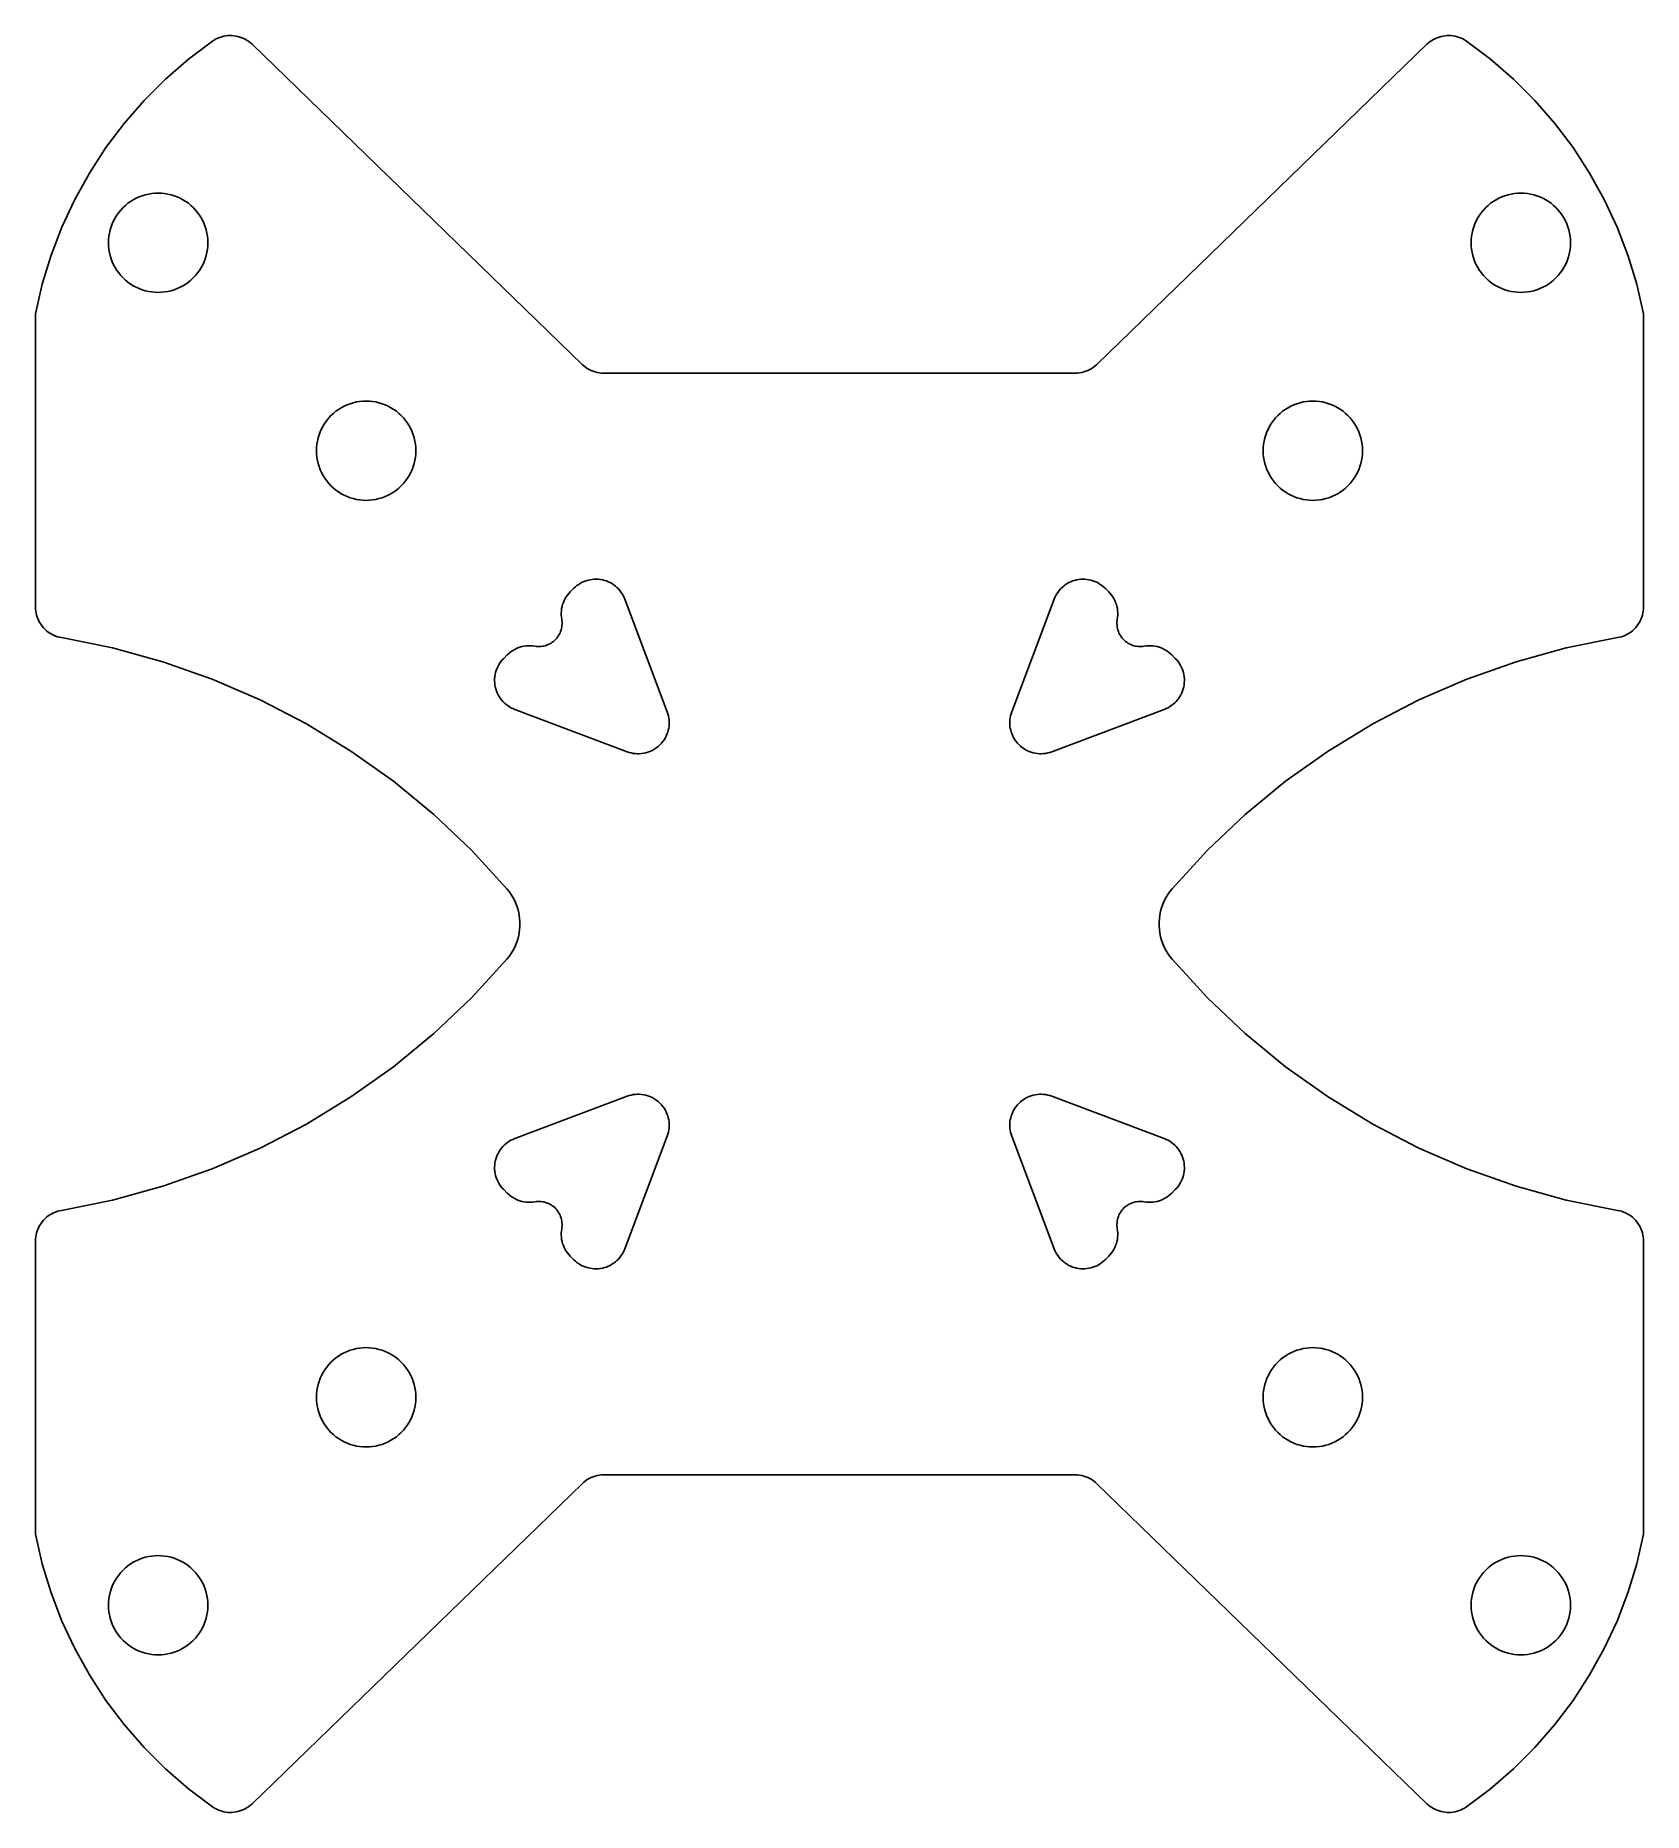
# Model space of a CAD drawing. Header units: metres. Extents: x 155.7 to 207.5, y 0.1 to 57.4.
import ezdxf

# ---------------------------------------------------------------- set-up
doc = ezdxf.new("R2010")
doc.units = ezdxf.units.M

msp = doc.modelspace()

# ---------------------------------------------------------------- linework, layer by layer
at = {"layer": 'CenterPlate'}
for p, q in [((161.415, 57.253), (161.359, 57.217)), ((161.472, 57.285), (161.415, 57.253)), ((161.531, 57.313), (161.472, 57.285)), ((161.592, 57.337), (161.531, 57.313)), ((161.654, 57.357), (161.592, 57.337)), ((161.718, 57.373), (161.654, 57.357)), ((161.783, 57.385), (161.718, 57.373)), ((161.848, 57.393), (161.783, 57.385)), ((161.913, 57.396), (161.848, 57.393)), ((161.979, 57.395), (161.913, 57.396)), ((162.044, 57.39), (161.979, 57.395)), ((162.109, 57.38), (162.044, 57.39)), ((162.173, 57.367), (162.109, 57.38)), ((162.237, 57.349), (162.173, 57.367)), ((162.298, 57.326), (162.237, 57.349)), ((162.359, 57.3), (162.298, 57.326)), ((162.417, 57.27), (162.359, 57.3)), ((162.473, 57.237), (162.417, 57.27)), ((200.69, 57.27), (200.634, 57.237)), ((200.749, 57.3), (200.69, 57.27)), ((200.809, 57.326), (200.749, 57.3)), ((200.871, 57.349), (200.809, 57.326)), ((200.934, 57.367), (200.871, 57.349)), ((200.998, 57.38), (200.934, 57.367)), ((201.063, 57.39), (200.998, 57.38)), ((201.128, 57.395), (201.063, 57.39)), ((201.194, 57.396), (201.128, 57.395)), ((201.26, 57.393), (201.194, 57.396)), ((201.325, 57.385), (201.26, 57.393)), ((201.389, 57.373), (201.325, 57.385)), ((201.453, 57.357), (201.389, 57.373)), ((201.515, 57.337), (201.453, 57.357)), ((201.576, 57.313), (201.515, 57.337)), ((201.636, 57.285), (201.576, 57.313)), ((201.693, 57.253), (201.636, 57.285)), ((201.748, 57.217), (201.693, 57.253)), ((161.359, 57.217), (160.578, 56.631)), ((162.527, 57.199), (162.473, 57.237)), ((162.579, 57.158), (162.527, 57.199)), ((162.627, 57.114), (162.579, 57.158)), ((173.263, 46.802), (162.627, 57.114)), ((200.48, 57.114), (189.845, 46.802)), ((200.529, 57.158), (200.48, 57.114)), ((200.58, 57.199), (200.529, 57.158)), ((200.634, 57.237), (200.58, 57.199)), ((202.529, 56.631), (201.748, 57.217)), ((160.578, 56.631), (159.84, 55.992)), ((203.267, 55.992), (202.529, 56.631)), ((159.84, 55.992), (159.149, 55.302)), ((203.958, 55.302), (203.267, 55.992)), ((159.149, 55.302), (158.508, 54.566)), ((204.6, 54.566), (203.958, 55.302)), ((158.508, 54.566), (157.92, 53.786)), ((205.188, 53.786), (204.6, 54.566)), ((157.92, 53.786), (157.388, 52.967)), ((205.719, 52.967), (205.188, 53.786)), ((157.388, 52.967), (156.915, 52.113)), ((206.192, 52.113), (205.719, 52.967)), ((156.915, 52.113), (156.503, 51.227)), ((158.804, 52.106), (158.715, 52.051)), ((158.896, 52.155), (158.804, 52.106)), ((158.991, 52.199), (158.896, 52.155)), ((159.089, 52.235), (158.991, 52.199)), ((159.19, 52.266), (159.089, 52.235)), ((159.292, 52.29), (159.19, 52.266)), ((159.395, 52.307), (159.292, 52.29)), ((159.499, 52.317), (159.395, 52.307)), ((159.604, 52.32), (159.499, 52.317)), ((159.708, 52.317), (159.604, 52.32)), ((159.813, 52.307), (159.708, 52.317)), ((159.916, 52.29), (159.813, 52.307)), ((160.018, 52.266), (159.916, 52.29)), ((160.118, 52.235), (160.018, 52.266)), ((160.216, 52.199), (160.118, 52.235)), ((160.311, 52.155), (160.216, 52.199)), ((160.404, 52.106), (160.311, 52.155)), ((160.493, 52.051), (160.404, 52.106)), ((202.704, 52.106), (202.615, 52.051)), ((202.796, 52.155), (202.704, 52.106)), ((202.891, 52.199), (202.796, 52.155)), ((202.989, 52.235), (202.891, 52.199)), ((203.09, 52.266), (202.989, 52.235)), ((203.192, 52.29), (203.09, 52.266)), ((203.295, 52.307), (203.192, 52.29)), ((203.399, 52.317), (203.295, 52.307)), ((203.504, 52.32), (203.399, 52.317)), ((203.608, 52.317), (203.504, 52.32)), ((203.713, 52.307), (203.608, 52.317)), ((203.816, 52.29), (203.713, 52.307)), ((203.918, 52.266), (203.816, 52.29)), ((204.018, 52.235), (203.918, 52.266)), ((204.116, 52.199), (204.018, 52.235)), ((204.211, 52.155), (204.116, 52.199)), ((204.304, 52.106), (204.211, 52.155)), ((204.393, 52.051), (204.304, 52.106)), ((206.604, 51.227), (206.192, 52.113)), ((158.273, 51.609), (158.218, 51.52)), ((158.334, 51.694), (158.273, 51.609)), ((158.401, 51.775), (158.334, 51.694)), ((158.472, 51.852), (158.401, 51.775)), ((158.549, 51.923), (158.472, 51.852)), ((158.63, 51.99), (158.549, 51.923)), ((158.715, 52.051), (158.63, 51.99)), ((160.578, 51.99), (160.493, 52.051)), ((160.659, 51.923), (160.578, 51.99)), ((160.735, 51.852), (160.659, 51.923)), ((160.807, 51.775), (160.735, 51.852)), ((160.873, 51.694), (160.807, 51.775)), ((160.934, 51.609), (160.873, 51.694)), ((160.989, 51.52), (160.934, 51.609)), ((202.173, 51.609), (202.118, 51.52)), ((202.234, 51.694), (202.173, 51.609)), ((202.301, 51.775), (202.234, 51.694)), ((202.372, 51.852), (202.301, 51.775)), ((202.449, 51.923), (202.372, 51.852)), ((202.53, 51.99), (202.449, 51.923)), ((202.615, 52.051), (202.53, 51.99)), ((204.478, 51.99), (204.393, 52.051)), ((204.559, 51.923), (204.478, 51.99)), ((204.635, 51.852), (204.559, 51.923)), ((204.707, 51.775), (204.635, 51.852)), ((204.773, 51.694), (204.707, 51.775)), ((204.834, 51.609), (204.773, 51.694)), ((204.889, 51.52), (204.834, 51.609)), ((156.503, 51.227), (156.155, 50.315)), ((158.034, 51.032), (158.017, 50.929)), ((158.058, 51.134), (158.034, 51.032)), ((158.089, 51.235), (158.058, 51.134)), ((158.125, 51.333), (158.089, 51.235)), ((158.169, 51.428), (158.125, 51.333)), ((158.218, 51.52), (158.169, 51.428)), ((161.039, 51.428), (160.989, 51.52)), ((161.082, 51.333), (161.039, 51.428)), ((161.119, 51.235), (161.082, 51.333)), ((161.149, 51.134), (161.119, 51.235)), ((161.173, 51.032), (161.149, 51.134)), ((161.19, 50.929), (161.173, 51.032)), ((201.934, 51.032), (201.917, 50.929)), ((201.958, 51.134), (201.934, 51.032)), ((201.989, 51.235), (201.958, 51.134)), ((202.025, 51.333), (201.989, 51.235)), ((202.069, 51.428), (202.025, 51.333)), ((202.118, 51.52), (202.069, 51.428)), ((204.939, 51.428), (204.889, 51.52)), ((204.982, 51.333), (204.939, 51.428)), ((205.019, 51.235), (204.982, 51.333)), ((205.049, 51.134), (205.019, 51.235)), ((205.073, 51.032), (205.049, 51.134)), ((205.09, 50.929), (205.073, 51.032)), ((206.953, 50.315), (206.604, 51.227)), ((158.007, 50.825), (158.004, 50.72)), ((158.004, 50.72), (158.007, 50.616)), ((158.017, 50.929), (158.007, 50.825)), ((158.007, 50.616), (158.017, 50.511)), ((158.017, 50.511), (158.034, 50.408)), ((158.034, 50.408), (158.058, 50.306)), ((161.149, 50.306), (161.173, 50.408)), ((161.173, 50.408), (161.19, 50.511)), ((161.2, 50.825), (161.19, 50.929)), ((161.19, 50.511), (161.2, 50.616)), ((161.204, 50.72), (161.2, 50.825)), ((161.2, 50.616), (161.204, 50.72)), ((201.907, 50.825), (201.904, 50.72)), ((201.904, 50.72), (201.907, 50.616)), ((201.917, 50.929), (201.907, 50.825)), ((201.907, 50.616), (201.917, 50.511)), ((201.917, 50.511), (201.934, 50.408)), ((201.934, 50.408), (201.958, 50.306)), ((205.049, 50.306), (205.073, 50.408)), ((205.073, 50.408), (205.09, 50.511)), ((205.1, 50.825), (205.09, 50.929)), ((205.09, 50.511), (205.1, 50.616)), ((205.104, 50.72), (205.1, 50.825)), ((205.1, 50.616), (205.104, 50.72)), ((156.155, 50.315), (155.871, 49.381)), ((158.058, 50.306), (158.089, 50.206)), ((158.089, 50.206), (158.125, 50.108)), ((158.125, 50.108), (158.169, 50.013)), ((158.169, 50.013), (158.218, 49.92)), ((158.218, 49.92), (158.273, 49.831)), ((158.273, 49.831), (158.334, 49.746)), ((160.873, 49.746), (160.934, 49.831)), ((160.934, 49.831), (160.989, 49.92)), ((160.989, 49.92), (161.039, 50.013)), ((161.039, 50.013), (161.082, 50.108)), ((161.082, 50.108), (161.119, 50.206)), ((161.119, 50.206), (161.149, 50.306)), ((201.958, 50.306), (201.989, 50.206)), ((201.989, 50.206), (202.025, 50.108)), ((202.025, 50.108), (202.069, 50.013)), ((202.069, 50.013), (202.118, 49.92)), ((202.118, 49.92), (202.173, 49.831)), ((202.173, 49.831), (202.234, 49.746)), ((204.773, 49.746), (204.834, 49.831)), ((204.834, 49.831), (204.889, 49.92)), ((204.889, 49.92), (204.939, 50.013)), ((204.939, 50.013), (204.982, 50.108)), ((204.982, 50.108), (205.019, 50.206)), ((205.019, 50.206), (205.049, 50.306)), ((207.236, 49.381), (206.953, 50.315)), ((155.871, 49.381), (155.654, 48.429)), ((158.334, 49.746), (158.401, 49.665)), ((158.401, 49.665), (158.472, 49.589)), ((158.472, 49.589), (158.549, 49.517)), ((158.549, 49.517), (158.63, 49.451)), ((158.63, 49.451), (158.715, 49.39)), ((158.715, 49.39), (158.804, 49.335)), ((158.804, 49.335), (158.896, 49.285)), ((158.896, 49.285), (158.991, 49.242)), ((158.991, 49.242), (159.089, 49.205)), ((160.118, 49.205), (160.216, 49.242)), ((160.216, 49.242), (160.311, 49.285)), ((160.311, 49.285), (160.404, 49.335)), ((160.404, 49.335), (160.493, 49.39)), ((160.493, 49.39), (160.578, 49.451)), ((160.578, 49.451), (160.659, 49.517)), ((160.659, 49.517), (160.735, 49.589)), ((160.735, 49.589), (160.807, 49.665)), ((160.807, 49.665), (160.873, 49.746)), ((202.234, 49.746), (202.301, 49.665)), ((202.301, 49.665), (202.372, 49.589)), ((202.372, 49.589), (202.449, 49.517)), ((202.449, 49.517), (202.53, 49.451)), ((202.53, 49.451), (202.615, 49.39)), ((202.615, 49.39), (202.704, 49.335)), ((202.704, 49.335), (202.796, 49.285)), ((202.796, 49.285), (202.891, 49.242)), ((202.891, 49.242), (202.989, 49.205)), ((204.018, 49.205), (204.116, 49.242)), ((204.116, 49.242), (204.211, 49.285)), ((204.211, 49.285), (204.304, 49.335)), ((204.304, 49.335), (204.393, 49.39)), ((204.393, 49.39), (204.478, 49.451)), ((204.478, 49.451), (204.559, 49.517)), ((204.559, 49.517), (204.635, 49.589)), ((204.635, 49.589), (204.707, 49.665)), ((204.707, 49.665), (204.773, 49.746)), ((207.454, 48.429), (207.236, 49.381)), ((159.089, 49.205), (159.19, 49.175)), ((159.19, 49.175), (159.292, 49.151)), ((159.292, 49.151), (159.395, 49.134)), ((159.395, 49.134), (159.499, 49.124)), ((159.499, 49.124), (159.604, 49.12)), ((159.604, 49.12), (159.708, 49.124)), ((159.708, 49.124), (159.813, 49.134)), ((159.813, 49.134), (159.916, 49.151)), ((159.916, 49.151), (160.018, 49.175)), ((160.018, 49.175), (160.118, 49.205)), ((202.989, 49.205), (203.09, 49.175)), ((203.09, 49.175), (203.192, 49.151)), ((203.192, 49.151), (203.295, 49.134)), ((203.295, 49.134), (203.399, 49.124)), ((203.399, 49.124), (203.504, 49.12)), ((203.504, 49.12), (203.608, 49.124)), ((203.608, 49.124), (203.713, 49.134)), ((203.713, 49.134), (203.816, 49.151)), ((203.816, 49.151), (203.918, 49.175)), ((203.918, 49.175), (204.018, 49.205)), ((155.654, 48.429), (155.654, 38.984)), ((207.454, 38.984), (207.454, 48.429)), ((173.263, 46.802), (173.315, 46.755)), ((173.315, 46.755), (173.37, 46.712)), ((173.37, 46.712), (173.428, 46.673)), ((173.428, 46.673), (173.488, 46.638)), ((173.488, 46.638), (173.551, 46.607)), ((173.551, 46.607), (173.616, 46.581)), ((173.616, 46.581), (173.683, 46.559)), ((173.683, 46.559), (173.75, 46.542)), ((173.75, 46.542), (173.819, 46.53)), ((173.819, 46.53), (173.889, 46.523)), ((173.889, 46.523), (173.959, 46.52)), ((189.148, 46.52), (173.959, 46.52)), ((189.148, 46.52), (189.218, 46.523)), ((189.218, 46.523), (189.288, 46.53)), ((189.288, 46.53), (189.357, 46.542)), ((189.357, 46.542), (189.425, 46.559)), ((189.425, 46.559), (189.491, 46.581)), ((189.491, 46.581), (189.556, 46.607)), ((189.556, 46.607), (189.619, 46.638)), ((189.619, 46.638), (189.68, 46.673)), ((189.68, 46.673), (189.738, 46.712)), ((189.738, 46.712), (189.793, 46.755)), ((189.793, 46.755), (189.845, 46.802)), ((165.33, 45.29), (165.249, 45.223)), ((165.415, 45.351), (165.33, 45.29)), ((165.504, 45.406), (165.415, 45.351)), ((165.596, 45.455), (165.504, 45.406)), ((165.691, 45.499), (165.596, 45.455)), ((165.789, 45.535), (165.691, 45.499)), ((165.89, 45.566), (165.789, 45.535)), ((165.992, 45.59), (165.89, 45.566)), ((166.095, 45.607), (165.992, 45.59)), ((166.199, 45.617), (166.095, 45.607)), ((166.304, 45.62), (166.199, 45.617)), ((166.408, 45.617), (166.304, 45.62)), ((166.513, 45.607), (166.408, 45.617)), ((166.616, 45.59), (166.513, 45.607)), ((166.718, 45.566), (166.616, 45.59)), ((166.818, 45.535), (166.718, 45.566)), ((166.916, 45.499), (166.818, 45.535)), ((167.011, 45.455), (166.916, 45.499)), ((167.104, 45.406), (167.011, 45.455)), ((167.193, 45.351), (167.104, 45.406)), ((167.278, 45.29), (167.193, 45.351)), ((167.359, 45.223), (167.278, 45.29)), ((195.83, 45.29), (195.749, 45.223)), ((195.915, 45.351), (195.83, 45.29)), ((196.004, 45.406), (195.915, 45.351)), ((196.096, 45.455), (196.004, 45.406)), ((196.191, 45.499), (196.096, 45.455)), ((196.289, 45.535), (196.191, 45.499)), ((196.39, 45.566), (196.289, 45.535)), ((196.492, 45.59), (196.39, 45.566)), ((196.595, 45.607), (196.492, 45.59)), ((196.699, 45.617), (196.595, 45.607)), ((196.804, 45.62), (196.699, 45.617)), ((196.908, 45.617), (196.804, 45.62)), ((197.013, 45.607), (196.908, 45.617)), ((197.116, 45.59), (197.013, 45.607)), ((197.218, 45.566), (197.116, 45.59)), ((197.318, 45.535), (197.218, 45.566)), ((197.416, 45.499), (197.318, 45.535)), ((197.511, 45.455), (197.416, 45.499)), ((197.604, 45.406), (197.511, 45.455)), ((197.693, 45.351), (197.604, 45.406)), ((197.778, 45.29), (197.693, 45.351)), ((197.859, 45.223), (197.778, 45.29)), ((164.869, 44.728), (164.825, 44.633)), ((164.918, 44.82), (164.869, 44.728)), ((164.973, 44.909), (164.918, 44.82)), ((165.034, 44.994), (164.973, 44.909)), ((165.101, 45.075), (165.034, 44.994)), ((165.172, 45.152), (165.101, 45.075)), ((165.249, 45.223), (165.172, 45.152)), ((167.435, 45.152), (167.359, 45.223)), ((167.507, 45.075), (167.435, 45.152)), ((167.573, 44.994), (167.507, 45.075)), ((167.634, 44.909), (167.573, 44.994)), ((167.689, 44.82), (167.634, 44.909)), ((167.739, 44.728), (167.689, 44.82)), ((167.782, 44.633), (167.739, 44.728)), ((195.369, 44.728), (195.325, 44.633)), ((195.418, 44.82), (195.369, 44.728)), ((195.473, 44.909), (195.418, 44.82)), ((195.534, 44.994), (195.473, 44.909)), ((195.601, 45.075), (195.534, 44.994)), ((195.672, 45.152), (195.601, 45.075)), ((195.749, 45.223), (195.672, 45.152)), ((197.935, 45.152), (197.859, 45.223)), ((198.007, 45.075), (197.935, 45.152)), ((198.073, 44.994), (198.007, 45.075)), ((198.134, 44.909), (198.073, 44.994)), ((198.189, 44.82), (198.134, 44.909)), ((198.239, 44.728), (198.189, 44.82)), ((198.282, 44.633), (198.239, 44.728)), ((164.707, 44.125), (164.704, 44.02)), ((164.717, 44.229), (164.707, 44.125)), ((164.734, 44.332), (164.717, 44.229)), ((164.758, 44.434), (164.734, 44.332)), ((164.789, 44.535), (164.758, 44.434)), ((164.825, 44.633), (164.789, 44.535)), ((167.819, 44.535), (167.782, 44.633)), ((167.849, 44.434), (167.819, 44.535)), ((167.873, 44.332), (167.849, 44.434)), ((167.89, 44.229), (167.873, 44.332)), ((167.9, 44.125), (167.89, 44.229)), ((167.904, 44.02), (167.9, 44.125)), ((195.207, 44.125), (195.204, 44.02)), ((195.217, 44.229), (195.207, 44.125)), ((195.234, 44.332), (195.217, 44.229)), ((195.258, 44.434), (195.234, 44.332)), ((195.289, 44.535), (195.258, 44.434)), ((195.325, 44.633), (195.289, 44.535)), ((198.319, 44.535), (198.282, 44.633)), ((198.349, 44.434), (198.319, 44.535)), ((198.373, 44.332), (198.349, 44.434)), ((198.39, 44.229), (198.373, 44.332)), ((198.4, 44.125), (198.39, 44.229)), ((198.404, 44.02), (198.4, 44.125)), ((164.704, 44.02), (164.707, 43.916)), ((164.707, 43.916), (164.717, 43.811)), ((164.717, 43.811), (164.734, 43.708)), ((164.734, 43.708), (164.758, 43.606)), ((164.758, 43.606), (164.789, 43.506)), ((167.819, 43.506), (167.849, 43.606)), ((167.849, 43.606), (167.873, 43.708)), ((167.873, 43.708), (167.89, 43.811)), ((167.89, 43.811), (167.9, 43.916)), ((167.9, 43.916), (167.904, 44.02)), ((195.204, 44.02), (195.207, 43.916)), ((195.207, 43.916), (195.217, 43.811)), ((195.217, 43.811), (195.234, 43.708)), ((195.234, 43.708), (195.258, 43.606)), ((195.258, 43.606), (195.289, 43.506)), ((198.319, 43.506), (198.349, 43.606)), ((198.349, 43.606), (198.373, 43.708)), ((198.373, 43.708), (198.39, 43.811)), ((198.39, 43.811), (198.4, 43.916)), ((198.4, 43.916), (198.404, 44.02)), ((164.789, 43.506), (164.825, 43.408)), ((164.825, 43.408), (164.869, 43.313)), ((164.869, 43.313), (164.918, 43.22)), ((164.918, 43.22), (164.973, 43.131)), ((164.973, 43.131), (165.034, 43.046)), ((165.034, 43.046), (165.101, 42.965)), ((165.101, 42.965), (165.172, 42.889)), ((167.435, 42.889), (167.507, 42.965)), ((167.507, 42.965), (167.573, 43.046)), ((167.573, 43.046), (167.634, 43.131)), ((167.634, 43.131), (167.689, 43.22)), ((167.689, 43.22), (167.739, 43.313)), ((167.739, 43.313), (167.782, 43.408)), ((167.782, 43.408), (167.819, 43.506)), ((195.289, 43.506), (195.325, 43.408)), ((195.325, 43.408), (195.369, 43.313)), ((195.369, 43.313), (195.418, 43.22)), ((195.418, 43.22), (195.473, 43.131)), ((195.473, 43.131), (195.534, 43.046)), ((195.534, 43.046), (195.601, 42.965)), ((195.601, 42.965), (195.672, 42.889)), ((197.935, 42.889), (198.007, 42.965)), ((198.007, 42.965), (198.073, 43.046)), ((198.073, 43.046), (198.134, 43.131)), ((198.134, 43.131), (198.189, 43.22)), ((198.189, 43.22), (198.239, 43.313)), ((198.239, 43.313), (198.282, 43.408)), ((198.282, 43.408), (198.319, 43.506)), ((165.172, 42.889), (165.249, 42.817)), ((165.249, 42.817), (165.33, 42.751)), ((165.33, 42.751), (165.415, 42.69)), ((165.415, 42.69), (165.504, 42.635)), ((165.504, 42.635), (165.596, 42.585)), ((165.596, 42.585), (165.691, 42.542)), ((165.691, 42.542), (165.789, 42.505)), ((165.789, 42.505), (165.89, 42.475)), ((165.89, 42.475), (165.992, 42.451)), ((165.992, 42.451), (166.095, 42.434)), ((166.095, 42.434), (166.199, 42.424)), ((166.199, 42.424), (166.304, 42.42)), ((166.304, 42.42), (166.408, 42.424)), ((166.408, 42.424), (166.513, 42.434)), ((166.513, 42.434), (166.616, 42.451)), ((166.616, 42.451), (166.718, 42.475)), ((166.718, 42.475), (166.818, 42.505)), ((166.818, 42.505), (166.916, 42.542)), ((166.916, 42.542), (167.011, 42.585)), ((167.011, 42.585), (167.104, 42.635)), ((167.104, 42.635), (167.193, 42.69)), ((167.193, 42.69), (167.278, 42.751)), ((167.278, 42.751), (167.359, 42.817)), ((167.359, 42.817), (167.435, 42.889)), ((195.672, 42.889), (195.749, 42.817)), ((195.749, 42.817), (195.83, 42.751)), ((195.83, 42.751), (195.915, 42.69)), ((195.915, 42.69), (196.004, 42.635)), ((196.004, 42.635), (196.096, 42.585)), ((196.096, 42.585), (196.191, 42.542)), ((196.191, 42.542), (196.289, 42.505)), ((196.289, 42.505), (196.39, 42.475)), ((196.39, 42.475), (196.492, 42.451)), ((196.492, 42.451), (196.595, 42.434)), ((196.595, 42.434), (196.699, 42.424)), ((196.699, 42.424), (196.804, 42.42)), ((196.804, 42.42), (196.908, 42.424)), ((196.908, 42.424), (197.013, 42.434)), ((197.013, 42.434), (197.116, 42.451)), ((197.116, 42.451), (197.218, 42.475)), ((197.218, 42.475), (197.318, 42.505)), ((197.318, 42.505), (197.416, 42.542)), ((197.416, 42.542), (197.511, 42.585)), ((197.511, 42.585), (197.604, 42.635)), ((197.604, 42.635), (197.693, 42.69)), ((197.693, 42.69), (197.778, 42.751)), ((197.778, 42.751), (197.859, 42.817)), ((197.859, 42.817), (197.935, 42.889)), ((172.882, 39.473), (172.997, 39.588)), ((173.045, 39.634), (172.997, 39.588)), ((173.097, 39.676), (173.045, 39.634)), ((173.151, 39.714), (173.097, 39.676)), ((173.208, 39.749), (173.151, 39.714)), ((173.267, 39.78), (173.208, 39.749)), ((173.327, 39.808), (173.267, 39.78)), ((173.39, 39.831), (173.327, 39.808)), ((173.454, 39.849), (173.39, 39.831)), ((173.519, 39.864), (173.454, 39.849)), ((173.584, 39.874), (173.519, 39.864)), ((173.651, 39.88), (173.584, 39.874)), ((173.717, 39.881), (173.651, 39.88)), ((173.784, 39.878), (173.717, 39.881)), ((173.85, 39.87), (173.784, 39.878)), ((173.915, 39.859), (173.85, 39.87)), ((173.98, 39.842), (173.915, 39.859)), ((174.043, 39.822), (173.98, 39.842)), ((174.105, 39.797), (174.043, 39.822)), ((174.165, 39.769), (174.105, 39.797)), ((174.223, 39.736), (174.165, 39.769)), ((174.279, 39.7), (174.223, 39.736)), ((174.332, 39.66), (174.279, 39.7)), ((174.382, 39.616), (174.332, 39.66)), ((174.429, 39.569), (174.382, 39.616)), ((174.474, 39.52), (174.429, 39.569)), ((174.514, 39.467), (174.474, 39.52)), ((188.634, 39.52), (188.593, 39.467)), ((188.678, 39.569), (188.634, 39.52)), ((188.725, 39.616), (188.678, 39.569)), ((188.776, 39.66), (188.725, 39.616)), ((188.829, 39.7), (188.776, 39.66)), ((188.885, 39.736), (188.829, 39.7)), ((188.943, 39.769), (188.885, 39.736)), ((189.003, 39.797), (188.943, 39.769)), ((189.064, 39.822), (189.003, 39.797)), ((189.128, 39.842), (189.064, 39.822)), ((189.192, 39.859), (189.128, 39.842)), ((189.258, 39.87), (189.192, 39.859)), ((189.324, 39.878), (189.258, 39.87)), ((189.39, 39.881), (189.324, 39.878)), ((189.457, 39.88), (189.39, 39.881)), ((189.523, 39.874), (189.457, 39.88)), ((189.589, 39.864), (189.523, 39.874)), ((189.654, 39.849), (189.589, 39.864)), ((189.718, 39.831), (189.654, 39.849)), ((189.78, 39.808), (189.718, 39.831)), ((189.841, 39.78), (189.78, 39.808)), ((189.9, 39.749), (189.841, 39.78)), ((189.956, 39.714), (189.9, 39.749)), ((190.01, 39.676), (189.956, 39.714)), ((190.062, 39.634), (190.01, 39.676)), ((190.11, 39.588), (190.062, 39.634)), ((190.11, 39.588), (190.226, 39.473)), ((155.654, 38.984), (155.656, 38.917)), ((172.603, 38.932), (172.594, 38.864)), ((172.616, 38.999), (172.603, 38.932)), ((172.635, 39.066), (172.616, 38.999)), ((172.658, 39.13), (172.635, 39.066)), ((172.685, 39.194), (172.658, 39.13)), ((172.716, 39.255), (172.685, 39.194)), ((172.752, 39.313), (172.716, 39.255)), ((172.792, 39.37), (172.752, 39.313)), ((172.835, 39.423), (172.792, 39.37)), ((172.882, 39.473), (172.835, 39.423)), ((174.551, 39.412), (174.514, 39.467)), ((174.585, 39.354), (174.551, 39.412)), ((174.614, 39.295), (174.585, 39.354)), ((174.64, 39.233), (174.614, 39.295)), ((174.64, 39.233), (176.004, 35.608)), ((187.104, 35.608), (188.467, 39.233)), ((188.493, 39.295), (188.467, 39.233)), ((188.522, 39.354), (188.493, 39.295)), ((188.556, 39.412), (188.522, 39.354)), ((188.593, 39.467), (188.556, 39.412)), ((190.272, 39.423), (190.226, 39.473)), ((190.316, 39.37), (190.272, 39.423)), ((190.355, 39.313), (190.316, 39.37)), ((190.391, 39.255), (190.355, 39.313)), ((190.422, 39.194), (190.391, 39.255)), ((190.45, 39.13), (190.422, 39.194)), ((190.473, 39.066), (190.45, 39.13)), ((190.491, 38.999), (190.473, 39.066)), ((190.505, 38.932), (190.491, 38.999)), ((190.514, 38.864), (190.505, 38.932)), ((207.451, 38.917), (207.454, 38.984)), ((155.656, 38.917), (155.663, 38.85)), ((155.663, 38.85), (155.674, 38.784)), ((155.674, 38.784), (155.689, 38.719)), ((155.689, 38.719), (155.709, 38.655)), ((155.709, 38.655), (155.733, 38.592)), ((155.733, 38.592), (155.762, 38.532)), ((155.762, 38.532), (155.794, 38.473)), ((155.794, 38.473), (155.83, 38.416)), ((155.83, 38.416), (155.87, 38.363)), ((155.87, 38.363), (155.913, 38.312)), ((172.594, 38.864), (172.589, 38.795)), ((172.589, 38.795), (172.59, 38.726)), ((172.59, 38.726), (172.595, 38.658)), ((172.595, 38.658), (172.605, 38.59)), ((172.612, 38.541), (172.605, 38.59)), ((172.607, 38.342), (172.613, 38.392)), ((172.616, 38.491), (172.612, 38.541)), ((172.613, 38.392), (172.616, 38.441)), ((172.616, 38.441), (172.616, 38.491)), ((190.492, 38.491), (190.491, 38.441)), ((190.491, 38.441), (190.494, 38.392)), ((190.496, 38.541), (190.492, 38.491)), ((190.494, 38.392), (190.5, 38.342)), ((190.503, 38.59), (190.496, 38.541)), ((190.503, 38.59), (190.513, 38.658)), ((190.513, 38.658), (190.518, 38.726)), ((190.518, 38.795), (190.514, 38.864)), ((190.518, 38.726), (190.518, 38.795)), ((207.194, 38.312), (207.238, 38.363)), ((207.238, 38.363), (207.277, 38.416)), ((207.277, 38.416), (207.313, 38.473)), ((207.313, 38.473), (207.346, 38.532)), ((207.346, 38.532), (207.374, 38.592)), ((207.374, 38.592), (207.398, 38.655)), ((207.398, 38.655), (207.418, 38.719)), ((207.418, 38.719), (207.434, 38.784)), ((207.434, 38.784), (207.445, 38.85)), ((207.445, 38.85), (207.451, 38.917)), ((155.913, 38.312), (155.96, 38.263)), ((155.96, 38.263), (156.01, 38.219)), ((156.01, 38.219), (156.062, 38.177)), ((156.062, 38.177), (156.117, 38.139)), ((156.117, 38.139), (156.175, 38.105)), ((156.175, 38.105), (156.235, 38.075)), ((156.235, 38.075), (156.297, 38.049)), ((156.297, 38.049), (156.36, 38.028)), ((156.36, 38.028), (156.425, 38.01)), ((156.425, 38.01), (156.49, 37.997)), ((158.138, 37.665), (156.49, 37.997)), ((172.172, 37.773), (172.217, 37.795)), ((172.217, 37.795), (172.26, 37.82)), ((172.26, 37.82), (172.302, 37.847)), ((172.302, 37.847), (172.341, 37.877)), ((172.341, 37.877), (172.379, 37.91)), ((172.379, 37.91), (172.414, 37.945)), ((172.414, 37.945), (172.447, 37.983)), ((172.447, 37.983), (172.477, 38.022)), ((172.477, 38.022), (172.504, 38.064)), ((172.504, 38.064), (172.529, 38.107)), ((172.529, 38.107), (172.551, 38.152)), ((172.551, 38.152), (172.57, 38.198)), ((172.57, 38.198), (172.586, 38.245)), ((172.586, 38.245), (172.598, 38.293)), ((172.598, 38.293), (172.607, 38.342)), ((190.5, 38.342), (190.509, 38.293)), ((190.509, 38.293), (190.522, 38.245)), ((190.522, 38.245), (190.538, 38.198)), ((190.538, 38.198), (190.556, 38.152)), ((190.556, 38.152), (190.578, 38.107)), ((190.578, 38.107), (190.603, 38.064)), ((190.603, 38.064), (190.63, 38.022)), ((190.63, 38.022), (190.661, 37.983)), ((190.661, 37.983), (190.693, 37.945)), ((190.693, 37.945), (190.729, 37.91)), ((190.729, 37.91), (190.766, 37.877)), ((190.766, 37.877), (190.806, 37.847)), ((190.806, 37.847), (190.847, 37.82)), ((190.847, 37.82), (190.89, 37.795)), ((190.89, 37.795), (190.935, 37.773)), ((206.617, 37.997), (204.969, 37.665)), ((206.617, 37.997), (206.683, 38.01)), ((206.683, 38.01), (206.747, 38.028)), ((206.747, 38.028), (206.811, 38.049)), ((206.811, 38.049), (206.872, 38.075)), ((206.872, 38.075), (206.932, 38.105)), ((206.932, 38.105), (206.99, 38.139)), ((206.99, 38.139), (207.045, 38.177)), ((207.045, 38.177), (207.098, 38.219)), ((207.098, 38.219), (207.148, 38.263)), ((207.148, 38.263), (207.194, 38.312)), ((159.758, 37.219), (158.138, 37.665)), ((161.343, 36.66), (159.758, 37.219)), ((170.648, 37.227), (170.61, 37.173)), ((170.69, 37.279), (170.648, 37.227)), ((170.736, 37.327), (170.69, 37.279)), ((170.736, 37.327), (170.851, 37.442)), ((170.901, 37.489), (170.851, 37.442)), ((170.954, 37.532), (170.901, 37.489)), ((171.011, 37.572), (170.954, 37.532)), ((171.069, 37.608), (171.011, 37.572)), ((171.13, 37.639), (171.069, 37.608)), ((171.194, 37.666), (171.13, 37.639)), ((171.258, 37.689), (171.194, 37.666)), ((171.325, 37.708), (171.258, 37.689)), ((171.392, 37.721), (171.325, 37.708)), ((171.46, 37.73), (171.392, 37.721)), ((171.529, 37.735), (171.46, 37.73)), ((171.598, 37.734), (171.529, 37.735)), ((171.666, 37.729), (171.598, 37.734)), ((171.734, 37.719), (171.666, 37.729)), ((171.734, 37.719), (171.783, 37.712)), ((171.783, 37.712), (171.833, 37.708)), ((171.833, 37.708), (171.883, 37.708)), ((171.883, 37.708), (171.933, 37.711)), ((171.933, 37.711), (171.982, 37.717)), ((171.982, 37.717), (172.031, 37.726)), ((172.031, 37.726), (172.079, 37.738)), ((172.079, 37.738), (172.126, 37.754)), ((172.126, 37.754), (172.172, 37.773)), ((190.935, 37.773), (190.981, 37.754)), ((190.981, 37.754), (191.028, 37.738)), ((191.028, 37.738), (191.077, 37.726)), ((191.077, 37.726), (191.125, 37.717)), ((191.125, 37.717), (191.175, 37.711)), ((191.175, 37.711), (191.225, 37.708)), ((191.225, 37.708), (191.274, 37.708)), ((191.274, 37.708), (191.324, 37.712)), ((191.324, 37.712), (191.373, 37.719)), ((191.441, 37.729), (191.373, 37.719)), ((191.51, 37.734), (191.441, 37.729)), ((191.579, 37.735), (191.51, 37.734)), ((191.647, 37.73), (191.579, 37.735)), ((191.715, 37.721), (191.647, 37.73)), ((191.783, 37.708), (191.715, 37.721)), ((191.849, 37.689), (191.783, 37.708)), ((191.914, 37.666), (191.849, 37.689)), ((191.977, 37.639), (191.914, 37.666)), ((192.038, 37.608), (191.977, 37.639)), ((192.097, 37.572), (192.038, 37.608)), ((192.153, 37.532), (192.097, 37.572)), ((192.206, 37.489), (192.153, 37.532)), ((192.257, 37.442), (192.206, 37.489)), ((192.257, 37.442), (192.372, 37.327)), ((192.417, 37.279), (192.372, 37.327)), ((192.459, 37.227), (192.417, 37.279)), ((192.498, 37.173), (192.459, 37.227)), ((203.349, 37.219), (201.764, 36.66)), ((204.969, 37.665), (203.349, 37.219)), ((162.886, 35.992), (161.343, 36.66)), ((170.444, 36.673), (170.443, 36.607)), ((170.45, 36.74), (170.444, 36.673)), ((170.46, 36.805), (170.45, 36.74)), ((170.475, 36.87), (170.46, 36.805)), ((170.493, 36.934), (170.475, 36.87)), ((170.516, 36.997), (170.493, 36.934)), ((170.544, 37.057), (170.516, 36.997)), ((170.575, 37.116), (170.544, 37.057)), ((170.61, 37.173), (170.575, 37.116)), ((192.533, 37.116), (192.498, 37.173)), ((192.564, 37.057), (192.533, 37.116)), ((192.591, 36.997), (192.564, 37.057)), ((192.614, 36.934), (192.591, 36.997)), ((192.633, 36.87), (192.614, 36.934)), ((192.647, 36.805), (192.633, 36.87)), ((192.657, 36.74), (192.647, 36.805)), ((192.663, 36.673), (192.657, 36.74)), ((192.664, 36.607), (192.663, 36.673)), ((201.764, 36.66), (200.222, 35.992)), ((170.443, 36.607), (170.446, 36.54)), ((170.446, 36.54), (170.454, 36.474)), ((170.454, 36.474), (170.465, 36.409)), ((170.465, 36.409), (170.482, 36.344)), ((170.482, 36.344), (170.502, 36.281)), ((170.502, 36.281), (170.527, 36.219)), ((170.527, 36.219), (170.555, 36.159)), ((170.555, 36.159), (170.588, 36.101)), ((170.588, 36.101), (170.624, 36.045)), ((192.483, 36.045), (192.519, 36.101)), ((192.519, 36.101), (192.552, 36.159)), ((192.552, 36.159), (192.581, 36.219)), ((192.581, 36.219), (192.605, 36.281)), ((192.605, 36.281), (192.626, 36.344)), ((192.626, 36.344), (192.642, 36.409)), ((192.642, 36.409), (192.654, 36.474)), ((192.654, 36.474), (192.661, 36.54)), ((192.661, 36.54), (192.664, 36.607)), ((164.378, 35.219), (162.886, 35.992)), ((170.624, 36.045), (170.664, 35.992)), ((170.664, 35.992), (170.708, 35.942)), ((170.708, 35.942), (170.755, 35.895)), ((170.755, 35.895), (170.804, 35.85)), ((170.804, 35.85), (170.857, 35.81)), ((170.857, 35.81), (170.912, 35.773)), ((170.912, 35.773), (170.97, 35.739)), ((170.97, 35.739), (171.029, 35.71)), ((171.029, 35.71), (171.091, 35.684)), ((174.716, 34.32), (171.091, 35.684)), ((176.025, 35.545), (176.004, 35.608)), ((176.043, 35.479), (176.025, 35.545)), ((187.082, 35.545), (187.065, 35.479)), ((187.104, 35.608), (187.082, 35.545)), ((192.017, 35.684), (188.392, 34.32)), ((192.017, 35.684), (192.078, 35.71)), ((192.078, 35.71), (192.138, 35.739)), ((192.138, 35.739), (192.195, 35.773)), ((192.195, 35.773), (192.25, 35.81)), ((192.25, 35.81), (192.303, 35.85)), ((192.303, 35.85), (192.353, 35.895)), ((192.353, 35.895), (192.399, 35.942)), ((192.399, 35.942), (192.443, 35.992)), ((192.443, 35.992), (192.483, 36.045)), ((200.222, 35.992), (198.73, 35.219)), ((165.812, 34.343), (164.378, 35.219)), ((175.996, 34.884), (176.019, 34.947)), ((176.019, 34.947), (176.038, 35.012)), ((176.038, 35.012), (176.052, 35.078)), ((176.055, 35.413), (176.043, 35.479)), ((176.052, 35.078), (176.062, 35.145)), ((176.064, 35.346), (176.055, 35.413)), ((176.062, 35.145), (176.067, 35.212)), ((176.068, 35.279), (176.064, 35.346)), ((176.067, 35.212), (176.068, 35.279)), ((187.044, 35.346), (187.04, 35.279)), ((187.04, 35.279), (187.041, 35.212)), ((187.041, 35.212), (187.046, 35.145)), ((187.052, 35.413), (187.044, 35.346)), ((187.046, 35.145), (187.056, 35.078)), ((187.065, 35.479), (187.052, 35.413)), ((187.056, 35.078), (187.07, 35.012)), ((187.07, 35.012), (187.088, 34.947)), ((187.088, 34.947), (187.111, 34.884)), ((198.73, 35.219), (197.295, 34.343)), ((175.44, 34.328), (175.501, 34.355)), ((175.501, 34.355), (175.561, 34.386)), ((175.561, 34.386), (175.619, 34.422)), ((175.619, 34.422), (175.674, 34.461)), ((175.674, 34.461), (175.726, 34.503)), ((175.726, 34.503), (175.775, 34.549)), ((175.775, 34.549), (175.821, 34.598)), ((175.821, 34.598), (175.863, 34.65)), ((175.863, 34.65), (175.902, 34.705)), ((175.902, 34.705), (175.938, 34.763)), ((175.938, 34.763), (175.969, 34.823)), ((175.969, 34.823), (175.996, 34.884)), ((187.111, 34.884), (187.138, 34.823)), ((187.138, 34.823), (187.17, 34.763)), ((187.17, 34.763), (187.205, 34.705)), ((187.205, 34.705), (187.244, 34.65)), ((187.244, 34.65), (187.286, 34.598)), ((187.286, 34.598), (187.332, 34.549)), ((187.332, 34.549), (187.382, 34.503)), ((187.382, 34.503), (187.434, 34.461)), ((187.434, 34.461), (187.489, 34.422)), ((187.489, 34.422), (187.546, 34.386)), ((187.546, 34.386), (187.606, 34.355)), ((187.606, 34.355), (187.668, 34.328)), ((167.182, 33.369), (165.812, 34.343)), ((174.716, 34.32), (174.779, 34.299)), ((174.779, 34.299), (174.845, 34.281)), ((174.845, 34.281), (174.911, 34.269)), ((174.911, 34.269), (174.978, 34.26)), ((174.978, 34.26), (175.045, 34.256)), ((175.045, 34.256), (175.112, 34.257)), ((175.112, 34.257), (175.179, 34.262)), ((175.179, 34.262), (175.246, 34.272)), ((175.246, 34.272), (175.312, 34.286)), ((175.312, 34.286), (175.377, 34.305)), ((175.377, 34.305), (175.44, 34.328)), ((187.668, 34.328), (187.731, 34.305)), ((187.731, 34.305), (187.796, 34.286)), ((187.796, 34.286), (187.861, 34.272)), ((187.861, 34.272), (187.928, 34.262)), ((187.928, 34.262), (187.995, 34.257)), ((187.995, 34.257), (188.063, 34.256)), ((188.063, 34.256), (188.13, 34.26)), ((188.13, 34.26), (188.197, 34.269)), ((188.197, 34.269), (188.263, 34.281)), ((188.263, 34.281), (188.328, 34.299)), ((188.328, 34.299), (188.392, 34.32)), ((197.295, 34.343), (195.926, 33.369)), ((168.48, 32.301), (167.182, 33.369)), ((195.926, 33.369), (194.627, 32.301)), ((169.701, 31.146), (168.48, 32.301)), ((194.627, 32.301), (193.407, 31.146)), ((170.838, 29.908), (169.701, 31.146)), ((193.407, 31.146), (192.27, 29.908)), ((170.911, 29.816), (170.838, 29.908)), ((170.979, 29.719), (170.911, 29.816)), ((192.196, 29.816), (192.129, 29.719)), ((192.27, 29.908), (192.196, 29.816)), ((171.039, 29.618), (170.979, 29.719)), ((171.093, 29.513), (171.039, 29.618)), ((171.139, 29.405), (171.093, 29.513)), ((171.178, 29.293), (171.139, 29.405)), ((171.21, 29.18), (171.178, 29.293)), ((191.929, 29.293), (191.898, 29.18)), ((191.968, 29.405), (191.929, 29.293)), ((192.014, 29.513), (191.968, 29.405)), ((192.068, 29.618), (192.014, 29.513)), ((192.129, 29.719), (192.068, 29.618)), ((171.233, 29.064), (171.21, 29.18)), ((171.249, 28.947), (171.233, 29.064)), ((171.257, 28.829), (171.249, 28.947)), ((171.249, 28.594), (171.257, 28.711)), ((171.257, 28.77), (171.257, 28.829)), ((171.257, 28.711), (171.257, 28.77)), ((191.858, 28.947), (191.85, 28.829)), ((191.85, 28.829), (191.85, 28.77)), ((191.85, 28.77), (191.85, 28.711)), ((191.85, 28.711), (191.858, 28.594)), ((191.874, 29.064), (191.858, 28.947)), ((191.898, 29.18), (191.874, 29.064)), ((171.093, 28.028), (171.139, 28.136)), ((171.139, 28.136), (171.178, 28.247)), ((171.178, 28.247), (171.21, 28.361)), ((171.21, 28.361), (171.233, 28.477)), ((171.233, 28.477), (171.249, 28.594)), ((191.858, 28.594), (191.874, 28.477)), ((191.874, 28.477), (191.898, 28.361)), ((191.898, 28.361), (191.929, 28.247)), ((191.929, 28.247), (191.968, 28.136)), ((191.968, 28.136), (192.014, 28.028)), ((169.701, 26.394), (170.838, 27.632)), ((170.838, 27.632), (170.911, 27.724)), ((170.911, 27.724), (170.979, 27.821)), ((170.979, 27.821), (171.039, 27.923)), ((171.039, 27.923), (171.093, 28.028)), ((192.014, 28.028), (192.068, 27.923)), ((192.068, 27.923), (192.129, 27.821)), ((192.129, 27.821), (192.196, 27.724)), ((192.196, 27.724), (192.27, 27.632)), ((192.27, 27.632), (193.407, 26.394)), ((168.48, 25.239), (169.701, 26.394)), ((193.407, 26.394), (194.627, 25.239)), ((167.182, 24.172), (168.48, 25.239)), ((194.627, 25.239), (195.926, 24.172)), ((165.812, 23.198), (167.182, 24.172)), ((195.926, 24.172), (197.295, 23.198)), ((164.378, 22.322), (165.812, 23.198)), ((171.091, 21.857), (174.716, 23.22)), ((174.779, 23.242), (174.716, 23.22)), ((174.845, 23.259), (174.779, 23.242)), ((174.911, 23.272), (174.845, 23.259)), ((174.978, 23.28), (174.911, 23.272)), ((175.045, 23.284), (174.978, 23.28)), ((175.112, 23.283), (175.045, 23.284)), ((175.179, 23.278), (175.112, 23.283)), ((175.246, 23.268), (175.179, 23.278)), ((175.312, 23.254), (175.246, 23.268)), ((175.377, 23.236), (175.312, 23.254)), ((175.44, 23.213), (175.377, 23.236)), ((175.501, 23.186), (175.44, 23.213)), ((175.561, 23.154), (175.501, 23.186)), ((175.619, 23.119), (175.561, 23.154)), ((175.674, 23.08), (175.619, 23.119)), ((175.726, 23.038), (175.674, 23.08)), ((175.775, 22.992), (175.726, 23.038)), ((175.821, 22.942), (175.775, 22.992)), ((175.863, 22.89), (175.821, 22.942)), ((187.286, 22.942), (187.244, 22.89)), ((187.332, 22.992), (187.286, 22.942)), ((187.382, 23.038), (187.332, 22.992)), ((187.434, 23.08), (187.382, 23.038)), ((187.489, 23.119), (187.434, 23.08)), ((187.546, 23.154), (187.489, 23.119)), ((187.606, 23.186), (187.546, 23.154)), ((187.668, 23.213), (187.606, 23.186)), ((187.731, 23.236), (187.668, 23.213)), ((187.796, 23.254), (187.731, 23.236)), ((187.861, 23.268), (187.796, 23.254)), ((187.928, 23.278), (187.861, 23.268)), ((187.995, 23.283), (187.928, 23.278)), ((188.063, 23.284), (187.995, 23.283)), ((188.13, 23.28), (188.063, 23.284)), ((188.197, 23.272), (188.13, 23.28)), ((188.263, 23.259), (188.197, 23.272)), ((188.328, 23.242), (188.263, 23.259)), ((188.392, 23.22), (188.328, 23.242)), ((188.392, 23.22), (192.017, 21.857)), ((197.295, 23.198), (198.73, 22.322)), ((175.902, 22.835), (175.863, 22.89)), ((175.938, 22.778), (175.902, 22.835)), ((175.969, 22.718), (175.938, 22.778)), ((175.996, 22.657), (175.969, 22.718)), ((176.019, 22.593), (175.996, 22.657)), ((176.038, 22.528), (176.019, 22.593)), ((176.052, 22.463), (176.038, 22.528)), ((176.062, 22.396), (176.052, 22.463)), ((176.067, 22.329), (176.062, 22.396)), ((176.068, 22.261), (176.067, 22.329)), ((187.041, 22.329), (187.04, 22.261)), ((187.046, 22.396), (187.041, 22.329)), ((187.056, 22.463), (187.046, 22.396)), ((187.07, 22.528), (187.056, 22.463)), ((187.088, 22.593), (187.07, 22.528)), ((187.111, 22.657), (187.088, 22.593)), ((187.138, 22.718), (187.111, 22.657)), ((187.17, 22.778), (187.138, 22.718)), ((187.205, 22.835), (187.17, 22.778)), ((187.244, 22.89), (187.205, 22.835)), ((162.886, 21.548), (164.378, 22.322)), ((170.912, 21.768), (170.857, 21.731)), ((170.97, 21.802), (170.912, 21.768)), ((171.029, 21.831), (170.97, 21.802)), ((171.091, 21.857), (171.029, 21.831)), ((176.004, 21.932), (174.64, 18.307)), ((176.004, 21.932), (176.025, 21.996)), ((176.025, 21.996), (176.043, 22.061)), ((176.043, 22.061), (176.055, 22.127)), ((176.055, 22.127), (176.064, 22.194)), ((176.064, 22.194), (176.068, 22.261)), ((187.04, 22.261), (187.044, 22.194)), ((187.044, 22.194), (187.052, 22.127)), ((187.052, 22.127), (187.065, 22.061)), ((187.065, 22.061), (187.082, 21.996)), ((187.082, 21.996), (187.104, 21.932)), ((188.467, 18.307), (187.104, 21.932)), ((192.078, 21.831), (192.017, 21.857)), ((192.138, 21.802), (192.078, 21.831)), ((192.195, 21.768), (192.138, 21.802)), ((192.25, 21.731), (192.195, 21.768)), ((198.73, 22.322), (200.222, 21.548)), ((161.343, 20.881), (162.886, 21.548)), ((170.482, 21.196), (170.465, 21.132)), ((170.502, 21.26), (170.482, 21.196)), ((170.527, 21.321), (170.502, 21.26)), ((170.555, 21.381), (170.527, 21.321)), ((170.588, 21.439), (170.555, 21.381)), ((170.624, 21.495), (170.588, 21.439)), ((170.664, 21.548), (170.624, 21.495)), ((170.708, 21.599), (170.664, 21.548)), ((170.755, 21.646), (170.708, 21.599)), ((170.804, 21.69), (170.755, 21.646)), ((170.857, 21.731), (170.804, 21.69)), ((192.303, 21.69), (192.25, 21.731)), ((192.353, 21.646), (192.303, 21.69)), ((192.399, 21.599), (192.353, 21.646)), ((192.443, 21.548), (192.399, 21.599)), ((192.483, 21.495), (192.443, 21.548)), ((192.519, 21.439), (192.483, 21.495)), ((192.552, 21.381), (192.519, 21.439)), ((192.581, 21.321), (192.552, 21.381)), ((192.605, 21.26), (192.581, 21.321)), ((192.626, 21.196), (192.605, 21.26)), ((192.642, 21.132), (192.626, 21.196)), ((200.222, 21.548), (201.764, 20.881)), ((159.758, 20.322), (161.343, 20.881)), ((170.446, 21), (170.443, 20.934)), ((170.443, 20.934), (170.444, 20.867)), ((170.444, 20.867), (170.45, 20.801)), ((170.454, 21.066), (170.446, 21)), ((170.45, 20.801), (170.46, 20.735)), ((170.465, 21.132), (170.454, 21.066)), ((170.46, 20.735), (170.475, 20.67)), ((170.475, 20.67), (170.493, 20.606)), ((192.614, 20.606), (192.633, 20.67)), ((192.633, 20.67), (192.647, 20.735)), ((192.654, 21.066), (192.642, 21.132)), ((192.647, 20.735), (192.657, 20.801)), ((192.661, 21), (192.654, 21.066)), ((192.657, 20.801), (192.663, 20.867)), ((192.664, 20.934), (192.661, 21)), ((192.663, 20.867), (192.664, 20.934)), ((201.764, 20.881), (203.349, 20.322)), ((158.138, 19.876), (159.758, 20.322)), ((170.493, 20.606), (170.516, 20.544)), ((170.516, 20.544), (170.544, 20.483)), ((170.544, 20.483), (170.575, 20.424)), ((170.575, 20.424), (170.61, 20.368)), ((170.61, 20.368), (170.648, 20.314)), ((170.648, 20.314), (170.69, 20.262)), ((170.69, 20.262), (170.736, 20.214)), ((170.851, 20.098), (170.736, 20.214)), ((170.851, 20.098), (170.901, 20.052)), ((170.901, 20.052), (170.954, 20.008)), ((192.153, 20.008), (192.206, 20.052)), ((192.206, 20.052), (192.257, 20.098)), ((192.372, 20.214), (192.257, 20.098)), ((192.372, 20.214), (192.417, 20.262)), ((192.417, 20.262), (192.459, 20.314)), ((192.459, 20.314), (192.498, 20.368)), ((192.498, 20.368), (192.533, 20.424)), ((192.533, 20.424), (192.564, 20.483)), ((192.564, 20.483), (192.591, 20.544)), ((192.591, 20.544), (192.614, 20.606)), ((203.349, 20.322), (204.969, 19.876)), ((156.297, 19.491), (156.235, 19.465)), ((156.36, 19.513), (156.297, 19.491)), ((156.425, 19.531), (156.36, 19.513)), ((156.49, 19.544), (156.425, 19.531)), ((156.49, 19.544), (158.138, 19.876)), ((170.954, 20.008), (171.011, 19.969)), ((171.011, 19.969), (171.069, 19.933)), ((171.069, 19.933), (171.13, 19.902)), ((171.13, 19.902), (171.194, 19.874)), ((171.194, 19.874), (171.258, 19.851)), ((171.258, 19.851), (171.325, 19.833)), ((171.325, 19.833), (171.392, 19.819)), ((171.392, 19.819), (171.46, 19.81)), ((171.46, 19.81), (171.529, 19.806)), ((171.529, 19.806), (171.598, 19.806)), ((171.598, 19.806), (171.666, 19.811)), ((171.666, 19.811), (171.734, 19.821)), ((171.783, 19.828), (171.734, 19.821)), ((171.833, 19.832), (171.783, 19.828)), ((171.883, 19.833), (171.833, 19.832)), ((171.933, 19.83), (171.883, 19.833)), ((171.982, 19.824), (171.933, 19.83)), ((172.031, 19.815), (171.982, 19.824)), ((172.079, 19.802), (172.031, 19.815)), ((172.126, 19.786), (172.079, 19.802)), ((172.172, 19.768), (172.126, 19.786)), ((172.217, 19.746), (172.172, 19.768)), ((172.26, 19.721), (172.217, 19.746)), ((172.302, 19.694), (172.26, 19.721)), ((172.341, 19.663), (172.302, 19.694)), ((172.379, 19.631), (172.341, 19.663)), ((172.414, 19.595), (172.379, 19.631)), ((172.447, 19.558), (172.414, 19.595)), ((172.477, 19.518), (172.447, 19.558)), ((172.504, 19.477), (172.477, 19.518)), ((172.529, 19.434), (172.504, 19.477)), ((190.603, 19.477), (190.578, 19.434)), ((190.63, 19.518), (190.603, 19.477)), ((190.661, 19.558), (190.63, 19.518)), ((190.693, 19.595), (190.661, 19.558)), ((190.729, 19.631), (190.693, 19.595)), ((190.766, 19.663), (190.729, 19.631)), ((190.806, 19.694), (190.766, 19.663)), ((190.847, 19.721), (190.806, 19.694)), ((190.89, 19.746), (190.847, 19.721)), ((190.935, 19.768), (190.89, 19.746)), ((190.981, 19.786), (190.935, 19.768)), ((191.028, 19.802), (190.981, 19.786)), ((191.077, 19.815), (191.028, 19.802)), ((191.125, 19.824), (191.077, 19.815)), ((191.175, 19.83), (191.125, 19.824)), ((191.225, 19.833), (191.175, 19.83)), ((191.274, 19.832), (191.225, 19.833)), ((191.324, 19.828), (191.274, 19.832)), ((191.373, 19.821), (191.324, 19.828)), ((191.373, 19.821), (191.441, 19.811)), ((191.441, 19.811), (191.51, 19.806)), ((191.51, 19.806), (191.579, 19.806)), ((191.579, 19.806), (191.647, 19.81)), ((191.647, 19.81), (191.715, 19.819)), ((191.715, 19.819), (191.783, 19.833)), ((191.783, 19.833), (191.849, 19.851)), ((191.849, 19.851), (191.914, 19.874)), ((191.914, 19.874), (191.977, 19.902)), ((191.977, 19.902), (192.038, 19.933)), ((192.038, 19.933), (192.097, 19.969)), ((192.097, 19.969), (192.153, 20.008)), ((204.969, 19.876), (206.617, 19.544)), ((206.683, 19.531), (206.617, 19.544)), ((206.747, 19.513), (206.683, 19.531)), ((206.811, 19.491), (206.747, 19.513)), ((206.872, 19.465), (206.811, 19.491)), ((155.733, 18.948), (155.709, 18.886)), ((155.762, 19.009), (155.733, 18.948)), ((155.794, 19.068), (155.762, 19.009)), ((155.83, 19.124), (155.794, 19.068)), ((155.87, 19.178), (155.83, 19.124)), ((155.913, 19.229), (155.87, 19.178)), ((155.96, 19.277), (155.913, 19.229)), ((156.01, 19.322), (155.96, 19.277)), ((156.062, 19.363), (156.01, 19.322)), ((156.117, 19.401), (156.062, 19.363)), ((156.175, 19.435), (156.117, 19.401)), ((156.235, 19.465), (156.175, 19.435)), ((172.551, 19.389), (172.529, 19.434)), ((172.57, 19.343), (172.551, 19.389)), ((172.586, 19.296), (172.57, 19.343)), ((172.598, 19.247), (172.586, 19.296)), ((172.605, 18.951), (172.595, 18.883)), ((172.607, 19.199), (172.598, 19.247)), ((172.605, 18.951), (172.612, 19)), ((172.613, 19.149), (172.607, 19.199)), ((172.612, 19), (172.616, 19.05)), ((172.616, 19.099), (172.613, 19.149)), ((172.616, 19.05), (172.616, 19.099)), ((190.494, 19.149), (190.491, 19.099)), ((190.491, 19.099), (190.492, 19.05)), ((190.492, 19.05), (190.496, 19)), ((190.5, 19.199), (190.494, 19.149)), ((190.496, 19), (190.503, 18.951)), ((190.509, 19.247), (190.5, 19.199)), ((190.513, 18.883), (190.503, 18.951)), ((190.522, 19.296), (190.509, 19.247)), ((190.538, 19.343), (190.522, 19.296)), ((190.556, 19.389), (190.538, 19.343)), ((190.578, 19.434), (190.556, 19.389)), ((206.932, 19.435), (206.872, 19.465)), ((206.99, 19.401), (206.932, 19.435)), ((207.045, 19.363), (206.99, 19.401)), ((207.098, 19.322), (207.045, 19.363)), ((207.148, 19.277), (207.098, 19.322)), ((207.194, 19.229), (207.148, 19.277)), ((207.238, 19.178), (207.194, 19.229)), ((207.277, 19.124), (207.238, 19.178)), ((207.313, 19.068), (207.277, 19.124)), ((207.346, 19.009), (207.313, 19.068)), ((207.374, 18.948), (207.346, 19.009)), ((207.398, 18.886), (207.374, 18.948)), ((155.656, 18.624), (155.654, 18.557)), ((155.654, 18.557), (155.654, 9.112)), ((155.663, 18.691), (155.656, 18.624)), ((155.674, 18.757), (155.663, 18.691)), ((155.689, 18.822), (155.674, 18.757)), ((155.709, 18.886), (155.689, 18.822)), ((172.59, 18.814), (172.589, 18.745)), ((172.589, 18.745), (172.594, 18.677)), ((172.595, 18.883), (172.59, 18.814)), ((172.594, 18.677), (172.603, 18.609)), ((172.603, 18.609), (172.616, 18.541)), ((172.616, 18.541), (172.635, 18.475)), ((172.635, 18.475), (172.658, 18.41)), ((172.658, 18.41), (172.685, 18.347)), ((172.685, 18.347), (172.716, 18.286)), ((190.391, 18.286), (190.422, 18.347)), ((190.422, 18.347), (190.45, 18.41)), ((190.45, 18.41), (190.473, 18.475)), ((190.473, 18.475), (190.491, 18.541)), ((190.491, 18.541), (190.505, 18.609)), ((190.505, 18.609), (190.514, 18.677)), ((190.518, 18.814), (190.513, 18.883)), ((190.514, 18.677), (190.518, 18.745)), ((190.518, 18.745), (190.518, 18.814)), ((207.418, 18.822), (207.398, 18.886)), ((207.434, 18.757), (207.418, 18.822)), ((207.445, 18.691), (207.434, 18.757)), ((207.451, 18.624), (207.445, 18.691)), ((207.454, 18.557), (207.451, 18.624)), ((207.454, 9.112), (207.454, 18.557)), ((172.716, 18.286), (172.752, 18.227)), ((172.752, 18.227), (172.792, 18.171)), ((172.792, 18.171), (172.835, 18.118)), ((172.835, 18.118), (172.882, 18.067)), ((172.997, 17.952), (172.882, 18.067)), ((172.997, 17.952), (173.045, 17.907)), ((173.045, 17.907), (173.097, 17.865)), ((173.097, 17.865), (173.151, 17.826)), ((173.151, 17.826), (173.208, 17.791)), ((173.208, 17.791), (173.267, 17.76)), ((173.267, 17.76), (173.327, 17.733)), ((174.105, 17.743), (174.165, 17.772)), ((174.165, 17.772), (174.223, 17.805)), ((174.223, 17.805), (174.279, 17.841)), ((174.279, 17.841), (174.332, 17.881)), ((174.332, 17.881), (174.382, 17.925)), ((174.382, 17.925), (174.429, 17.971)), ((174.429, 17.971), (174.474, 18.021)), ((174.474, 18.021), (174.514, 18.074)), ((174.514, 18.074), (174.551, 18.129)), ((174.551, 18.129), (174.585, 18.186)), ((174.585, 18.186), (174.614, 18.246)), ((174.614, 18.246), (174.64, 18.307)), ((188.467, 18.307), (188.493, 18.246)), ((188.493, 18.246), (188.522, 18.186)), ((188.522, 18.186), (188.556, 18.129)), ((188.556, 18.129), (188.593, 18.074)), ((188.593, 18.074), (188.634, 18.021)), ((188.634, 18.021), (188.678, 17.971)), ((188.678, 17.971), (188.725, 17.925)), ((188.725, 17.925), (188.776, 17.881)), ((188.776, 17.881), (188.829, 17.841)), ((188.829, 17.841), (188.885, 17.805)), ((188.885, 17.805), (188.943, 17.772)), ((188.943, 17.772), (189.003, 17.743)), ((189.78, 17.733), (189.841, 17.76)), ((189.841, 17.76), (189.9, 17.791)), ((189.9, 17.791), (189.956, 17.826)), ((189.956, 17.826), (190.01, 17.865)), ((190.01, 17.865), (190.062, 17.907)), ((190.062, 17.907), (190.11, 17.952)), ((190.226, 18.067), (190.11, 17.952)), ((190.226, 18.067), (190.272, 18.118)), ((190.272, 18.118), (190.316, 18.171)), ((190.316, 18.171), (190.355, 18.227)), ((190.355, 18.227), (190.391, 18.286)), ((173.327, 17.733), (173.39, 17.71)), ((173.39, 17.71), (173.454, 17.691)), ((173.454, 17.691), (173.519, 17.677)), ((173.519, 17.677), (173.584, 17.667)), ((173.584, 17.667), (173.651, 17.661)), ((173.651, 17.661), (173.717, 17.66)), ((173.717, 17.66), (173.784, 17.663)), ((173.784, 17.663), (173.85, 17.67)), ((173.85, 17.67), (173.915, 17.682)), ((173.915, 17.682), (173.98, 17.698)), ((173.98, 17.698), (174.043, 17.719)), ((174.043, 17.719), (174.105, 17.743)), ((189.003, 17.743), (189.064, 17.719)), ((189.064, 17.719), (189.128, 17.698)), ((189.128, 17.698), (189.192, 17.682)), ((189.192, 17.682), (189.258, 17.67)), ((189.258, 17.67), (189.324, 17.663)), ((189.324, 17.663), (189.39, 17.66)), ((189.39, 17.66), (189.457, 17.661)), ((189.457, 17.661), (189.523, 17.667)), ((189.523, 17.667), (189.589, 17.677)), ((189.589, 17.677), (189.654, 17.691)), ((189.654, 17.691), (189.718, 17.71)), ((189.718, 17.71), (189.78, 17.733)), ((165.504, 14.906), (165.415, 14.851)), ((165.596, 14.955), (165.504, 14.906)), ((165.691, 14.999), (165.596, 14.955)), ((165.789, 15.035), (165.691, 14.999)), ((165.89, 15.066), (165.789, 15.035)), ((165.992, 15.09), (165.89, 15.066)), ((166.095, 15.107), (165.992, 15.09)), ((166.199, 15.117), (166.095, 15.107)), ((166.304, 15.12), (166.199, 15.117)), ((166.408, 15.117), (166.304, 15.12)), ((166.513, 15.107), (166.408, 15.117)), ((166.616, 15.09), (166.513, 15.107)), ((166.718, 15.066), (166.616, 15.09)), ((166.818, 15.035), (166.718, 15.066)), ((166.916, 14.999), (166.818, 15.035)), ((167.011, 14.955), (166.916, 14.999)), ((167.104, 14.906), (167.011, 14.955)), ((167.193, 14.851), (167.104, 14.906)), ((196.004, 14.906), (195.915, 14.851)), ((196.096, 14.955), (196.004, 14.906)), ((196.191, 14.999), (196.096, 14.955)), ((196.289, 15.035), (196.191, 14.999)), ((196.39, 15.066), (196.289, 15.035)), ((196.492, 15.09), (196.39, 15.066)), ((196.595, 15.107), (196.492, 15.09)), ((196.699, 15.117), (196.595, 15.107)), ((196.804, 15.12), (196.699, 15.117)), ((196.908, 15.117), (196.804, 15.12)), ((197.013, 15.107), (196.908, 15.117)), ((197.116, 15.09), (197.013, 15.107)), ((197.218, 15.066), (197.116, 15.09)), ((197.318, 15.035), (197.218, 15.066)), ((197.416, 14.999), (197.318, 15.035)), ((197.511, 14.955), (197.416, 14.999)), ((197.604, 14.906), (197.511, 14.955)), ((197.693, 14.851), (197.604, 14.906)), ((164.918, 14.32), (164.869, 14.228)), ((164.973, 14.409), (164.918, 14.32)), ((165.034, 14.494), (164.973, 14.409)), ((165.101, 14.575), (165.034, 14.494)), ((165.172, 14.652), (165.101, 14.575)), ((165.249, 14.723), (165.172, 14.652)), ((165.33, 14.79), (165.249, 14.723)), ((165.415, 14.851), (165.33, 14.79)), ((167.278, 14.79), (167.193, 14.851)), ((167.359, 14.723), (167.278, 14.79)), ((167.435, 14.652), (167.359, 14.723)), ((167.507, 14.575), (167.435, 14.652)), ((167.573, 14.494), (167.507, 14.575)), ((167.634, 14.409), (167.573, 14.494)), ((167.689, 14.32), (167.634, 14.409)), ((167.739, 14.228), (167.689, 14.32)), ((195.418, 14.32), (195.369, 14.228)), ((195.473, 14.409), (195.418, 14.32)), ((195.534, 14.494), (195.473, 14.409)), ((195.601, 14.575), (195.534, 14.494)), ((195.672, 14.652), (195.601, 14.575)), ((195.749, 14.723), (195.672, 14.652)), ((195.83, 14.79), (195.749, 14.723)), ((195.915, 14.851), (195.83, 14.79)), ((197.778, 14.79), (197.693, 14.851)), ((197.859, 14.723), (197.778, 14.79)), ((197.935, 14.652), (197.859, 14.723)), ((198.007, 14.575), (197.935, 14.652)), ((198.073, 14.494), (198.007, 14.575)), ((198.134, 14.409), (198.073, 14.494)), ((198.189, 14.32), (198.134, 14.409)), ((198.239, 14.228), (198.189, 14.32)), ((164.734, 13.832), (164.717, 13.729)), ((164.758, 13.934), (164.734, 13.832)), ((164.789, 14.035), (164.758, 13.934)), ((164.825, 14.133), (164.789, 14.035)), ((164.869, 14.228), (164.825, 14.133)), ((167.782, 14.133), (167.739, 14.228)), ((167.819, 14.035), (167.782, 14.133)), ((167.849, 13.934), (167.819, 14.035)), ((167.873, 13.832), (167.849, 13.934)), ((167.89, 13.729), (167.873, 13.832)), ((195.234, 13.832), (195.217, 13.729)), ((195.258, 13.934), (195.234, 13.832)), ((195.289, 14.035), (195.258, 13.934)), ((195.325, 14.133), (195.289, 14.035)), ((195.369, 14.228), (195.325, 14.133)), ((198.282, 14.133), (198.239, 14.228)), ((198.319, 14.035), (198.282, 14.133)), ((198.349, 13.934), (198.319, 14.035)), ((198.373, 13.832), (198.349, 13.934)), ((198.39, 13.729), (198.373, 13.832)), ((164.707, 13.625), (164.704, 13.52)), ((164.704, 13.52), (164.707, 13.416)), ((164.717, 13.729), (164.707, 13.625)), ((164.707, 13.416), (164.717, 13.311)), ((164.717, 13.311), (164.734, 13.208)), ((164.734, 13.208), (164.758, 13.106)), ((167.849, 13.106), (167.873, 13.208)), ((167.873, 13.208), (167.89, 13.311)), ((167.9, 13.625), (167.89, 13.729)), ((167.89, 13.311), (167.9, 13.416)), ((167.904, 13.52), (167.9, 13.625)), ((167.9, 13.416), (167.904, 13.52)), ((195.207, 13.625), (195.204, 13.52)), ((195.204, 13.52), (195.207, 13.416)), ((195.217, 13.729), (195.207, 13.625)), ((195.207, 13.416), (195.217, 13.311)), ((195.217, 13.311), (195.234, 13.208)), ((195.234, 13.208), (195.258, 13.106)), ((198.349, 13.106), (198.373, 13.208)), ((198.373, 13.208), (198.39, 13.311)), ((198.4, 13.625), (198.39, 13.729)), ((198.39, 13.311), (198.4, 13.416)), ((198.404, 13.52), (198.4, 13.625)), ((198.4, 13.416), (198.404, 13.52)), ((164.758, 13.106), (164.789, 13.006)), ((164.789, 13.006), (164.825, 12.908)), ((164.825, 12.908), (164.869, 12.813)), ((164.869, 12.813), (164.918, 12.72)), ((164.918, 12.72), (164.973, 12.631)), ((164.973, 12.631), (165.034, 12.546)), ((167.573, 12.546), (167.634, 12.631)), ((167.634, 12.631), (167.689, 12.72)), ((167.689, 12.72), (167.739, 12.813)), ((167.739, 12.813), (167.782, 12.908)), ((167.782, 12.908), (167.819, 13.006)), ((167.819, 13.006), (167.849, 13.106)), ((195.258, 13.106), (195.289, 13.006)), ((195.289, 13.006), (195.325, 12.908)), ((195.325, 12.908), (195.369, 12.813)), ((195.369, 12.813), (195.418, 12.72)), ((195.418, 12.72), (195.473, 12.631)), ((195.473, 12.631), (195.534, 12.546)), ((198.073, 12.546), (198.134, 12.631)), ((198.134, 12.631), (198.189, 12.72)), ((198.189, 12.72), (198.239, 12.813)), ((198.239, 12.813), (198.282, 12.908)), ((198.282, 12.908), (198.319, 13.006)), ((198.319, 13.006), (198.349, 13.106)), ((165.034, 12.546), (165.101, 12.465)), ((165.101, 12.465), (165.172, 12.389)), ((165.172, 12.389), (165.249, 12.317)), ((165.249, 12.317), (165.33, 12.251)), ((165.33, 12.251), (165.415, 12.19)), ((165.415, 12.19), (165.504, 12.135)), ((165.504, 12.135), (165.596, 12.085)), ((165.596, 12.085), (165.691, 12.042)), ((165.691, 12.042), (165.789, 12.005)), ((166.818, 12.005), (166.916, 12.042)), ((166.916, 12.042), (167.011, 12.085)), ((167.011, 12.085), (167.104, 12.135)), ((167.104, 12.135), (167.193, 12.19)), ((167.193, 12.19), (167.278, 12.251)), ((167.278, 12.251), (167.359, 12.317)), ((167.359, 12.317), (167.435, 12.389)), ((167.435, 12.389), (167.507, 12.465)), ((167.507, 12.465), (167.573, 12.546)), ((195.534, 12.546), (195.601, 12.465)), ((195.601, 12.465), (195.672, 12.389)), ((195.672, 12.389), (195.749, 12.317)), ((195.749, 12.317), (195.83, 12.251)), ((195.83, 12.251), (195.915, 12.19)), ((195.915, 12.19), (196.004, 12.135)), ((196.004, 12.135), (196.096, 12.085)), ((196.096, 12.085), (196.191, 12.042)), ((196.191, 12.042), (196.289, 12.005)), ((197.318, 12.005), (197.416, 12.042)), ((197.416, 12.042), (197.511, 12.085)), ((197.511, 12.085), (197.604, 12.135)), ((197.604, 12.135), (197.693, 12.19)), ((197.693, 12.19), (197.778, 12.251)), ((197.778, 12.251), (197.859, 12.317)), ((197.859, 12.317), (197.935, 12.389)), ((197.935, 12.389), (198.007, 12.465)), ((198.007, 12.465), (198.073, 12.546)), ((165.789, 12.005), (165.89, 11.975)), ((165.89, 11.975), (165.992, 11.951)), ((165.992, 11.951), (166.095, 11.934)), ((166.095, 11.934), (166.199, 11.924)), ((166.199, 11.924), (166.304, 11.92)), ((166.304, 11.92), (166.408, 11.924)), ((166.408, 11.924), (166.513, 11.934)), ((166.513, 11.934), (166.616, 11.951)), ((166.616, 11.951), (166.718, 11.975)), ((166.718, 11.975), (166.818, 12.005)), ((196.289, 12.005), (196.39, 11.975)), ((196.39, 11.975), (196.492, 11.951)), ((196.492, 11.951), (196.595, 11.934)), ((196.595, 11.934), (196.699, 11.924)), ((196.699, 11.924), (196.804, 11.92)), ((196.804, 11.92), (196.908, 11.924)), ((196.908, 11.924), (197.013, 11.934)), ((197.013, 11.934), (197.116, 11.951)), ((197.116, 11.951), (197.218, 11.975)), ((197.218, 11.975), (197.318, 12.005)), ((173.488, 10.903), (173.428, 10.868)), ((173.551, 10.933), (173.488, 10.903)), ((173.616, 10.96), (173.551, 10.933)), ((173.683, 10.981), (173.616, 10.96)), ((173.75, 10.998), (173.683, 10.981)), ((173.819, 11.011), (173.75, 10.998)), ((173.889, 11.018), (173.819, 11.011)), ((173.959, 11.02), (173.889, 11.018)), ((173.959, 11.02), (189.148, 11.02)), ((189.218, 11.018), (189.148, 11.02)), ((189.288, 11.011), (189.218, 11.018)), ((189.357, 10.998), (189.288, 11.011)), ((189.425, 10.981), (189.357, 10.998)), ((189.491, 10.96), (189.425, 10.981)), ((189.556, 10.933), (189.491, 10.96)), ((189.619, 10.903), (189.556, 10.933)), ((189.68, 10.868), (189.619, 10.903)), ((162.627, 0.426), (173.263, 10.738)), ((173.315, 10.785), (173.263, 10.738)), ((173.37, 10.828), (173.315, 10.785)), ((173.428, 10.868), (173.37, 10.828)), ((189.738, 10.828), (189.68, 10.868)), ((189.793, 10.785), (189.738, 10.828)), ((189.845, 10.738), (189.793, 10.785)), ((189.845, 10.738), (200.48, 0.426)), ((155.654, 9.112), (155.871, 8.16)), ((207.236, 8.16), (207.454, 9.112)), ((155.871, 8.16), (156.155, 7.225)), ((158.549, 8.023), (158.472, 7.952)), ((158.63, 8.09), (158.549, 8.023)), ((158.715, 8.151), (158.63, 8.09)), ((158.804, 8.206), (158.715, 8.151)), ((158.896, 8.255), (158.804, 8.206)), ((158.991, 8.299), (158.896, 8.255)), ((159.089, 8.335), (158.991, 8.299)), ((159.19, 8.366), (159.089, 8.335)), ((159.292, 8.39), (159.19, 8.366)), ((159.395, 8.407), (159.292, 8.39)), ((159.499, 8.417), (159.395, 8.407)), ((159.604, 8.42), (159.499, 8.417)), ((159.708, 8.417), (159.604, 8.42)), ((159.813, 8.407), (159.708, 8.417)), ((159.916, 8.39), (159.813, 8.407)), ((160.018, 8.366), (159.916, 8.39)), ((160.118, 8.335), (160.018, 8.366)), ((160.216, 8.299), (160.118, 8.335)), ((160.311, 8.255), (160.216, 8.299)), ((160.404, 8.206), (160.311, 8.255)), ((160.493, 8.151), (160.404, 8.206)), ((160.578, 8.09), (160.493, 8.151)), ((160.659, 8.023), (160.578, 8.09)), ((160.735, 7.952), (160.659, 8.023)), ((202.449, 8.023), (202.372, 7.952)), ((202.53, 8.09), (202.449, 8.023)), ((202.615, 8.151), (202.53, 8.09)), ((202.704, 8.206), (202.615, 8.151)), ((202.796, 8.255), (202.704, 8.206)), ((202.891, 8.299), (202.796, 8.255)), ((202.989, 8.335), (202.891, 8.299)), ((203.09, 8.366), (202.989, 8.335)), ((203.192, 8.39), (203.09, 8.366)), ((203.295, 8.407), (203.192, 8.39)), ((203.399, 8.417), (203.295, 8.407)), ((203.504, 8.42), (203.399, 8.417)), ((203.608, 8.417), (203.504, 8.42)), ((203.713, 8.407), (203.608, 8.417)), ((203.816, 8.39), (203.713, 8.407)), ((203.918, 8.366), (203.816, 8.39)), ((204.018, 8.335), (203.918, 8.366)), ((204.116, 8.299), (204.018, 8.335)), ((204.211, 8.255), (204.116, 8.299)), ((204.304, 8.206), (204.211, 8.255)), ((204.393, 8.151), (204.304, 8.206)), ((204.478, 8.09), (204.393, 8.151)), ((204.559, 8.023), (204.478, 8.09)), ((204.635, 7.952), (204.559, 8.023)), ((206.953, 7.225), (207.236, 8.16)), ((158.169, 7.528), (158.125, 7.433)), ((158.218, 7.62), (158.169, 7.528)), ((158.273, 7.709), (158.218, 7.62)), ((158.334, 7.794), (158.273, 7.709)), ((158.401, 7.875), (158.334, 7.794)), ((158.472, 7.952), (158.401, 7.875)), ((160.807, 7.875), (160.735, 7.952)), ((160.873, 7.794), (160.807, 7.875)), ((160.934, 7.709), (160.873, 7.794)), ((160.989, 7.62), (160.934, 7.709)), ((161.039, 7.528), (160.989, 7.62)), ((161.082, 7.433), (161.039, 7.528)), ((202.069, 7.528), (202.025, 7.433)), ((202.118, 7.62), (202.069, 7.528)), ((202.173, 7.709), (202.118, 7.62)), ((202.234, 7.794), (202.173, 7.709)), ((202.301, 7.875), (202.234, 7.794)), ((202.372, 7.952), (202.301, 7.875)), ((204.707, 7.875), (204.635, 7.952)), ((204.773, 7.794), (204.707, 7.875)), ((204.834, 7.709), (204.773, 7.794)), ((204.889, 7.62), (204.834, 7.709)), ((204.939, 7.528), (204.889, 7.62)), ((204.982, 7.433), (204.939, 7.528)), ((156.155, 7.225), (156.503, 6.313)), ((158.007, 6.925), (158.004, 6.82)), ((158.017, 7.029), (158.007, 6.925)), ((158.034, 7.132), (158.017, 7.029)), ((158.058, 7.234), (158.034, 7.132)), ((158.089, 7.335), (158.058, 7.234)), ((158.125, 7.433), (158.089, 7.335)), ((161.119, 7.335), (161.082, 7.433)), ((161.149, 7.234), (161.119, 7.335)), ((161.173, 7.132), (161.149, 7.234)), ((161.19, 7.029), (161.173, 7.132)), ((161.2, 6.925), (161.19, 7.029)), ((161.204, 6.82), (161.2, 6.925)), ((201.907, 6.925), (201.904, 6.82)), ((201.917, 7.029), (201.907, 6.925)), ((201.934, 7.132), (201.917, 7.029)), ((201.958, 7.234), (201.934, 7.132)), ((201.989, 7.335), (201.958, 7.234)), ((202.025, 7.433), (201.989, 7.335)), ((205.019, 7.335), (204.982, 7.433)), ((205.049, 7.234), (205.019, 7.335)), ((205.073, 7.132), (205.049, 7.234)), ((205.09, 7.029), (205.073, 7.132)), ((205.1, 6.925), (205.09, 7.029)), ((205.104, 6.82), (205.1, 6.925)), ((206.604, 6.313), (206.953, 7.225)), ((156.503, 6.313), (156.915, 5.428)), ((158.004, 6.82), (158.007, 6.716)), ((158.007, 6.716), (158.017, 6.611)), ((158.017, 6.611), (158.034, 6.508)), ((158.034, 6.508), (158.058, 6.406)), ((158.058, 6.406), (158.089, 6.306)), ((158.089, 6.306), (158.125, 6.208)), ((161.082, 6.208), (161.119, 6.306)), ((161.119, 6.306), (161.149, 6.406)), ((161.149, 6.406), (161.173, 6.508)), ((161.173, 6.508), (161.19, 6.611)), ((161.19, 6.611), (161.2, 6.716)), ((161.2, 6.716), (161.204, 6.82)), ((201.904, 6.82), (201.907, 6.716)), ((201.907, 6.716), (201.917, 6.611)), ((201.917, 6.611), (201.934, 6.508)), ((201.934, 6.508), (201.958, 6.406)), ((201.958, 6.406), (201.989, 6.306)), ((201.989, 6.306), (202.025, 6.208)), ((204.982, 6.208), (205.019, 6.306)), ((205.019, 6.306), (205.049, 6.406)), ((205.049, 6.406), (205.073, 6.508)), ((205.073, 6.508), (205.09, 6.611)), ((205.09, 6.611), (205.1, 6.716)), ((205.1, 6.716), (205.104, 6.82)), ((206.192, 5.428), (206.604, 6.313)), ((158.125, 6.208), (158.169, 6.113)), ((158.169, 6.113), (158.218, 6.02)), ((158.218, 6.02), (158.273, 5.931)), ((158.273, 5.931), (158.334, 5.846)), ((158.334, 5.846), (158.401, 5.765)), ((158.401, 5.765), (158.472, 5.689)), ((160.735, 5.689), (160.807, 5.765)), ((160.807, 5.765), (160.873, 5.846)), ((160.873, 5.846), (160.934, 5.931)), ((160.934, 5.931), (160.989, 6.02)), ((160.989, 6.02), (161.039, 6.113)), ((161.039, 6.113), (161.082, 6.208)), ((202.025, 6.208), (202.069, 6.113)), ((202.069, 6.113), (202.118, 6.02)), ((202.118, 6.02), (202.173, 5.931)), ((202.173, 5.931), (202.234, 5.846)), ((202.234, 5.846), (202.301, 5.765)), ((202.301, 5.765), (202.372, 5.689)), ((204.635, 5.689), (204.707, 5.765)), ((204.707, 5.765), (204.773, 5.846)), ((204.773, 5.846), (204.834, 5.931)), ((204.834, 5.931), (204.889, 6.02)), ((204.889, 6.02), (204.939, 6.113)), ((204.939, 6.113), (204.982, 6.208)), ((156.915, 5.428), (157.388, 4.574)), ((158.472, 5.689), (158.549, 5.617)), ((158.549, 5.617), (158.63, 5.551)), ((158.63, 5.551), (158.715, 5.49)), ((158.715, 5.49), (158.804, 5.435)), ((158.804, 5.435), (158.896, 5.385)), ((158.896, 5.385), (158.991, 5.342)), ((158.991, 5.342), (159.089, 5.305)), ((159.089, 5.305), (159.19, 5.275)), ((159.19, 5.275), (159.292, 5.251)), ((159.292, 5.251), (159.395, 5.234)), ((159.395, 5.234), (159.499, 5.224)), ((159.499, 5.224), (159.604, 5.22)), ((159.604, 5.22), (159.708, 5.224)), ((159.708, 5.224), (159.813, 5.234)), ((159.813, 5.234), (159.916, 5.251)), ((159.916, 5.251), (160.018, 5.275)), ((160.018, 5.275), (160.118, 5.305)), ((160.118, 5.305), (160.216, 5.342)), ((160.216, 5.342), (160.311, 5.385)), ((160.311, 5.385), (160.404, 5.435)), ((160.404, 5.435), (160.493, 5.49)), ((160.493, 5.49), (160.578, 5.551)), ((160.578, 5.551), (160.659, 5.617)), ((160.659, 5.617), (160.735, 5.689)), ((202.372, 5.689), (202.449, 5.617)), ((202.449, 5.617), (202.53, 5.551)), ((202.53, 5.551), (202.615, 5.49)), ((202.615, 5.49), (202.704, 5.435)), ((202.704, 5.435), (202.796, 5.385)), ((202.796, 5.385), (202.891, 5.342)), ((202.891, 5.342), (202.989, 5.305)), ((202.989, 5.305), (203.09, 5.275)), ((203.09, 5.275), (203.192, 5.251)), ((203.192, 5.251), (203.295, 5.234)), ((203.295, 5.234), (203.399, 5.224)), ((203.399, 5.224), (203.504, 5.22)), ((203.504, 5.22), (203.608, 5.224)), ((203.608, 5.224), (203.713, 5.234)), ((203.713, 5.234), (203.816, 5.251)), ((203.816, 5.251), (203.918, 5.275)), ((203.918, 5.275), (204.018, 5.305)), ((204.018, 5.305), (204.116, 5.342)), ((204.116, 5.342), (204.211, 5.385)), ((204.211, 5.385), (204.304, 5.435)), ((204.304, 5.435), (204.393, 5.49)), ((204.393, 5.49), (204.478, 5.551)), ((204.478, 5.551), (204.559, 5.617)), ((204.559, 5.617), (204.635, 5.689)), ((205.719, 4.574), (206.192, 5.428)), ((157.388, 4.574), (157.92, 3.755)), ((205.188, 3.755), (205.719, 4.574)), ((157.92, 3.755), (158.508, 2.975)), ((204.6, 2.975), (205.188, 3.755)), ((158.508, 2.975), (159.149, 2.239)), ((203.958, 2.239), (204.6, 2.975)), ((159.149, 2.239), (159.84, 1.549)), ((203.267, 1.549), (203.958, 2.239)), ((159.84, 1.549), (160.578, 0.91)), ((202.529, 0.91), (203.267, 1.549)), ((160.578, 0.91), (161.359, 0.324)), ((201.748, 0.324), (202.529, 0.91)), ((161.359, 0.324), (161.415, 0.288)), ((161.415, 0.288), (161.472, 0.256)), ((161.472, 0.256), (161.531, 0.228)), ((161.531, 0.228), (161.592, 0.204)), ((161.592, 0.204), (161.654, 0.183)), ((161.654, 0.183), (161.718, 0.167)), ((161.718, 0.167), (161.783, 0.155)), ((161.783, 0.155), (161.848, 0.148)), ((161.848, 0.148), (161.913, 0.144)), ((161.913, 0.144), (161.979, 0.145)), ((161.979, 0.145), (162.044, 0.151)), ((162.044, 0.151), (162.109, 0.16)), ((162.109, 0.16), (162.173, 0.174)), ((162.173, 0.174), (162.237, 0.192)), ((162.237, 0.192), (162.298, 0.214)), ((162.298, 0.214), (162.359, 0.24)), ((162.359, 0.24), (162.417, 0.27)), ((162.417, 0.27), (162.473, 0.304)), ((162.473, 0.304), (162.527, 0.341)), ((162.527, 0.341), (162.579, 0.382)), ((162.579, 0.382), (162.627, 0.426)), ((200.48, 0.426), (200.529, 0.382)), ((200.529, 0.382), (200.58, 0.341)), ((200.58, 0.341), (200.634, 0.304)), ((200.634, 0.304), (200.69, 0.27)), ((200.69, 0.27), (200.749, 0.24)), ((200.749, 0.24), (200.809, 0.214)), ((200.809, 0.214), (200.871, 0.192)), ((200.871, 0.192), (200.934, 0.174)), ((200.934, 0.174), (200.998, 0.16)), ((200.998, 0.16), (201.063, 0.151)), ((201.063, 0.151), (201.128, 0.145)), ((201.128, 0.145), (201.194, 0.144)), ((201.194, 0.144), (201.26, 0.148)), ((201.26, 0.148), (201.325, 0.155)), ((201.325, 0.155), (201.389, 0.167)), ((201.389, 0.167), (201.453, 0.183)), ((201.453, 0.183), (201.515, 0.204)), ((201.515, 0.204), (201.576, 0.228)), ((201.576, 0.228), (201.636, 0.256)), ((201.636, 0.256), (201.693, 0.288)), ((201.693, 0.288), (201.748, 0.324))]:
    msp.add_line(p, q, dxfattribs=at)

doc.saveas('drawing.dxf')
